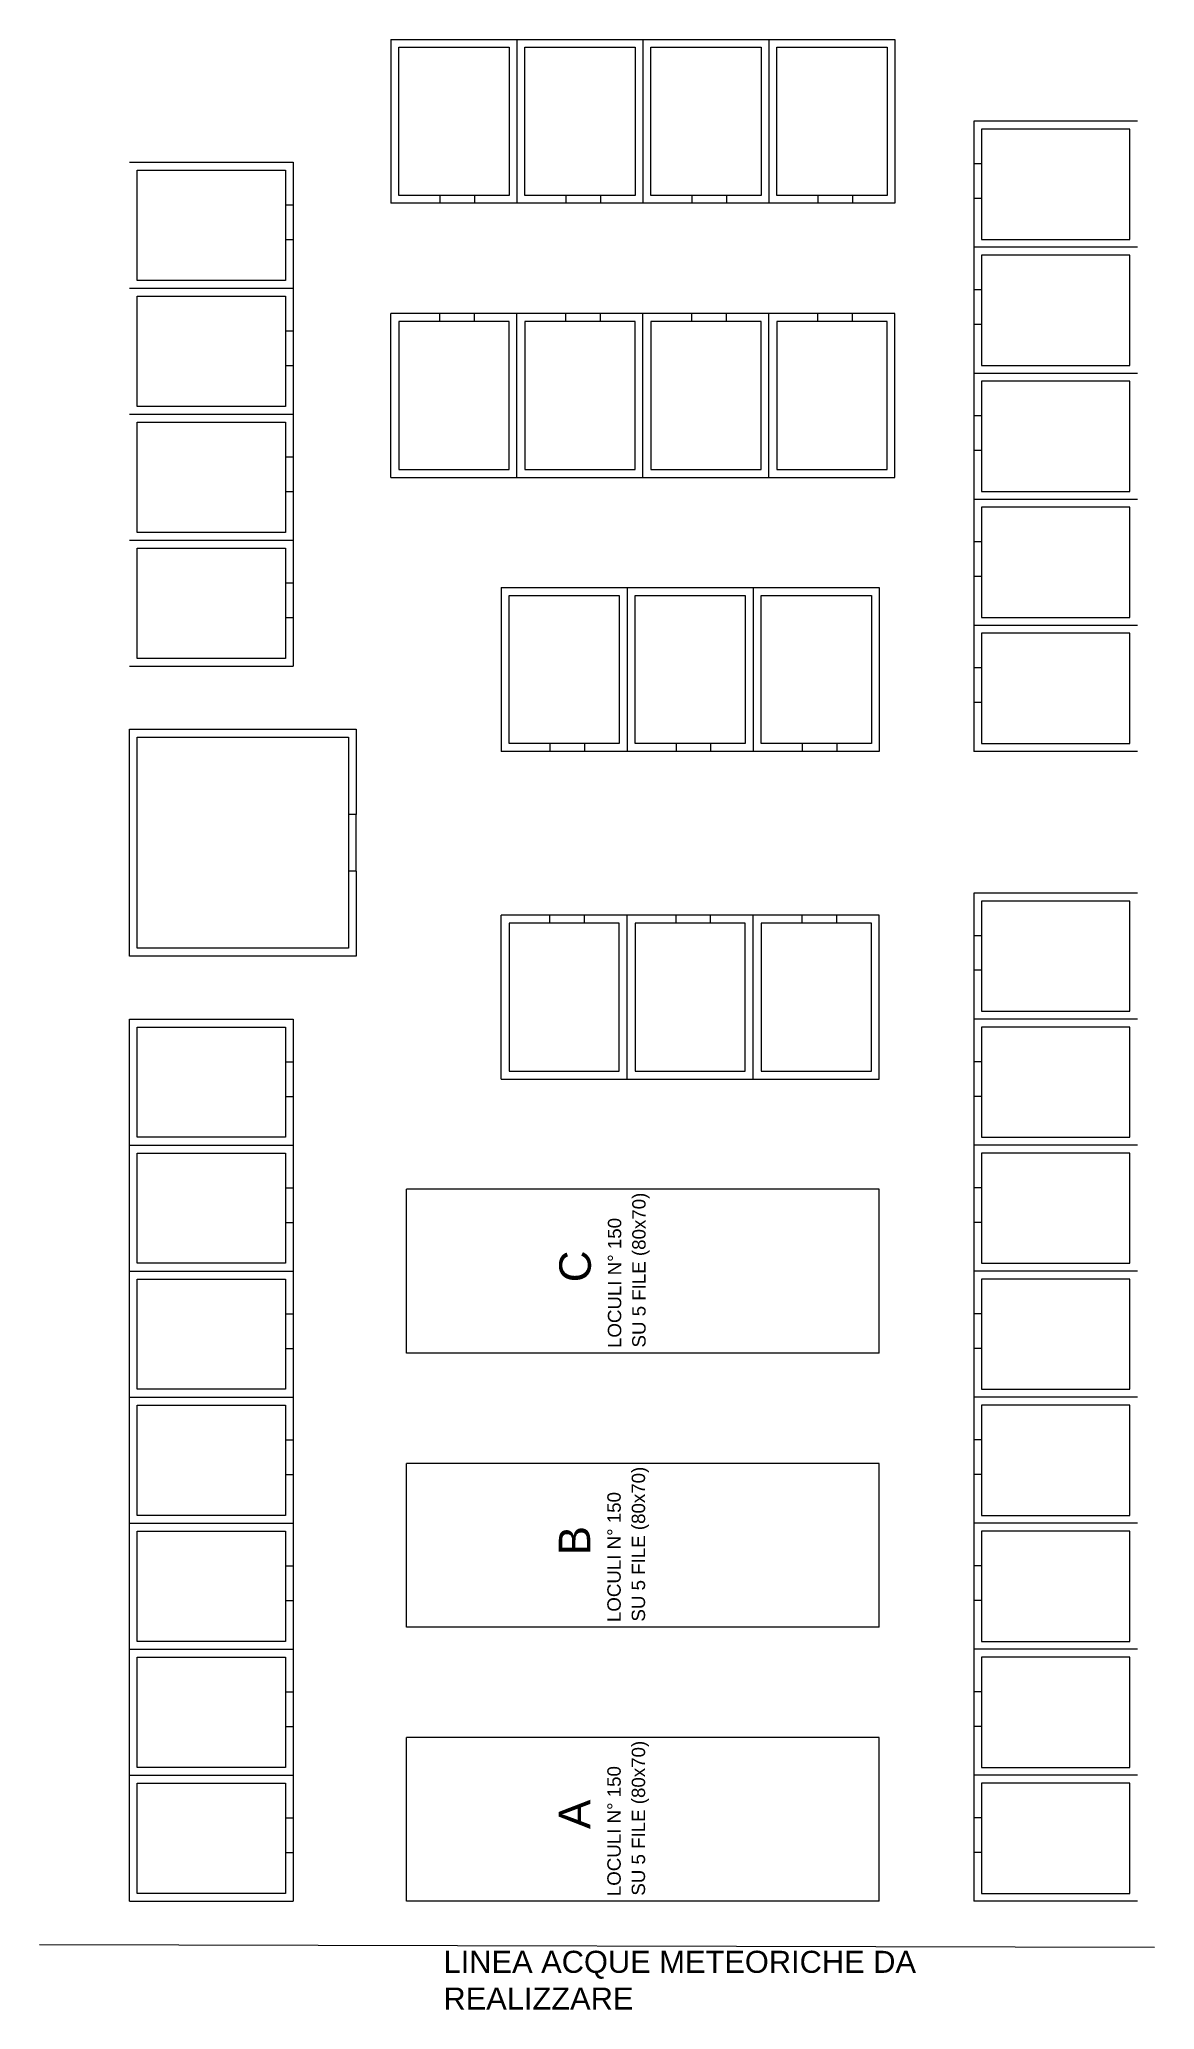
# Model space of a CAD drawing. Header units: millimetres. Extents: x 4085 to 4872, y 1447 to 1654.
# Drawn here: x 4421.27 to 4438.97, y 1447.43 to 1478.7 of the extents above; entities that cross this region are included whole.
import ezdxf

# ---------------------------------------------------------------- set-up
doc = ezdxf.new("R2010")
doc.units = ezdxf.units.MM
for name, color, linetype in [('01', 4, 'Continuous'), ('02', 3, 'Continuous'), ('04', 1, 'Continuous'), ('scritte', 6, 'Continuous')]:
    doc.layers.add(name, color=color, linetype=linetype)
doc.styles.get("Standard").update_dxf_attribs({"font": 'arial.ttf'})

msp = doc.modelspace()

# ---------------------------------------------------------------- texts
at = {"layer": 'scritte'}
for s, height, p in [('SU 5 FILE (80x70)', 0.212399, (4430.8878, 1457.9408)), ('LOCULI N° 150', 0.212399, (4430.501, 1457.9324)), ('C', 0.5, (4430.0181, 1458.9758)), ('SU 5 FILE (80x70)', 0.212399, (4430.8793, 1453.5908)), ('LOCULI N° 150', 0.212399, (4430.4925, 1453.5824)), ('B', 0.5, (4430.0096, 1454.6416)), ('SU 5 FILE (80x70)', 0.212399, (4430.8793, 1449.2408)), ('LOCULI N° 150', 0.212399, (4430.4925, 1449.2324)), ('A', 0.5, (4430.0096, 1450.2981))]:
    msp.add_text(s, height=height, rotation=90, dxfattribs=at).set_placement(p)
for s, p in [('LINEA ACQUE METEORICHE DA', (4427.6818, 1448.0155)), ('REALIZZARE', (4427.6792, 1447.4322))]:
    msp.add_text(s, height=0.35, dxfattribs=at).set_placement(p)

# ---------------------------------------------------------------- linework, layer by layer
at = {"color": 5}
msp.add_line((4438.9657, 1448.4201), (4421.2669, 1448.4587), dxfattribs=at)
at = {"layer": '01'}
for p, q in [((4436.0952, 1476.7267), (4436.0952, 1476.1767)), ((4436.2202, 1476.7267), (4436.2202, 1476.1767)), ((4425.1702, 1476.0767), (4425.1702, 1475.5267)), ((4425.2952, 1476.0767), (4425.2952, 1475.5267)), ((4428.1702, 1476.2267), (4427.6202, 1476.2267)), ((4428.1702, 1476.1017), (4427.6202, 1476.1017)), ((4430.1702, 1476.2267), (4429.6202, 1476.2267)), ((4430.1702, 1476.1017), (4429.6202, 1476.1017)), ((4432.1702, 1476.2267), (4431.6202, 1476.2267)), ((4432.1702, 1476.1017), (4431.6202, 1476.1017)), ((4434.1702, 1476.2267), (4433.6202, 1476.2267)), ((4434.1702, 1476.1017), (4433.6202, 1476.1017)), ((4436.0952, 1474.7267), (4436.0952, 1474.1767)), ((4436.2202, 1474.7267), (4436.2202, 1474.1767)), ((4425.1702, 1474.0767), (4425.1702, 1473.5267)), ((4425.2952, 1474.0767), (4425.2952, 1473.5267)), ((4428.1702, 1474.3491), (4427.6202, 1474.3491)), ((4428.1702, 1474.2241), (4427.6202, 1474.2241)), ((4430.1702, 1474.3491), (4429.6202, 1474.3491)), ((4430.1702, 1474.2241), (4429.6202, 1474.2241)), ((4432.1702, 1474.3491), (4431.6202, 1474.3491)), ((4432.1702, 1474.2241), (4431.6202, 1474.2241)), ((4434.1702, 1474.3491), (4433.6202, 1474.3491)), ((4434.1702, 1474.2241), (4433.6202, 1474.2241)), ((4436.0952, 1472.7267), (4436.0952, 1472.1767)), ((4436.2202, 1472.7267), (4436.2202, 1472.1767)), ((4425.1702, 1472.0767), (4425.1702, 1471.5267)), ((4425.2952, 1472.0767), (4425.2952, 1471.5267)), ((4436.0952, 1470.7267), (4436.0952, 1470.1767)), ((4436.2202, 1470.7267), (4436.2202, 1470.1767)), ((4425.1702, 1470.0767), (4425.1702, 1469.5267)), ((4425.2952, 1470.0767), (4425.2952, 1469.5267)), ((4436.0952, 1468.7267), (4436.0952, 1468.1767)), ((4436.2202, 1468.7267), (4436.2202, 1468.1767)), ((4429.9202, 1467.5267), (4429.3702, 1467.5267)), ((4431.9202, 1467.5267), (4431.3702, 1467.5267)), ((4433.9202, 1467.5267), (4433.3702, 1467.5267)), ((4429.9202, 1467.4017), (4429.3702, 1467.4017)), ((4431.9202, 1467.4017), (4431.3702, 1467.4017)), ((4433.9202, 1467.4017), (4433.3702, 1467.4017)), ((4426.1702, 1466.4017), (4426.1702, 1465.5017)), ((4426.2952, 1465.5017), (4426.2952, 1466.4017)), ((4429.9202, 1464.8017), (4429.3702, 1464.8017)), ((4429.9202, 1464.6767), (4429.3702, 1464.6767)), ((4431.9202, 1464.8017), (4431.3702, 1464.8017)), ((4431.9202, 1464.6767), (4431.3702, 1464.6767)), ((4433.9202, 1464.8017), (4433.3702, 1464.8017)), ((4433.9202, 1464.6767), (4433.3702, 1464.6767)), ((4436.0952, 1464.4767), (4436.0952, 1463.9267)), ((4436.2202, 1464.4767), (4436.2202, 1463.9267)), ((4425.1702, 1462.4767), (4425.1702, 1461.9267)), ((4425.2952, 1462.4767), (4425.2952, 1461.9267)), ((4436.0952, 1462.4767), (4436.0952, 1461.9267)), ((4436.2202, 1462.4767), (4436.2202, 1461.9267)), ((4425.1702, 1460.4767), (4425.1702, 1459.9267)), ((4425.2952, 1460.4767), (4425.2952, 1459.9267)), ((4436.0952, 1460.4767), (4436.0952, 1459.9267)), ((4436.2202, 1460.4767), (4436.2202, 1459.9267)), ((4425.1702, 1458.4767), (4425.1702, 1457.9267)), ((4425.2952, 1458.4767), (4425.2952, 1457.9267)), ((4436.0952, 1458.4767), (4436.0952, 1457.9267)), ((4436.2202, 1458.4767), (4436.2202, 1457.9267)), ((4425.1702, 1456.4767), (4425.1702, 1455.9267)), ((4425.2952, 1456.4767), (4425.2952, 1455.9267)), ((4436.0952, 1456.4767), (4436.0952, 1455.9267)), ((4436.2202, 1456.4767), (4436.2202, 1455.9267)), ((4425.1702, 1454.4767), (4425.1702, 1453.9267)), ((4425.2952, 1454.4767), (4425.2952, 1453.9267)), ((4436.0952, 1454.4767), (4436.0952, 1453.9267)), ((4436.2202, 1454.4767), (4436.2202, 1453.9267)), ((4425.1702, 1452.4767), (4425.1702, 1451.9267)), ((4425.2952, 1452.4767), (4425.2952, 1451.9267)), ((4436.0952, 1452.4767), (4436.0952, 1451.9267)), ((4436.2202, 1452.4767), (4436.2202, 1451.9267)), ((4425.1702, 1450.4767), (4425.1702, 1449.9267)), ((4425.2952, 1450.4767), (4425.2952, 1449.9267)), ((4436.0952, 1450.4767), (4436.0952, 1449.9267)), ((4436.2202, 1450.4767), (4436.2202, 1449.9267))]:
    msp.add_line(p, q, dxfattribs=at)
at = {"layer": '02'}
for p, q in [((4427.0952, 1457.8517), (4427.0952, 1460.4517)), ((4434.5952, 1460.4517), (4427.0952, 1460.4517)), ((4434.5952, 1457.8517), (4434.5952, 1460.4517)), ((4434.5952, 1457.8517), (4427.0952, 1457.8517)), ((4427.0952, 1453.5017), (4427.0952, 1456.1017)), ((4434.5952, 1456.1017), (4427.0952, 1456.1017)), ((4434.5952, 1453.5017), (4434.5952, 1456.1017)), ((4434.5952, 1453.5017), (4427.0952, 1453.5017)), ((4427.0952, 1449.1517), (4427.0952, 1451.7517)), ((4434.5952, 1451.7517), (4427.0952, 1451.7517)), ((4434.5952, 1449.1517), (4434.5952, 1451.7517)), ((4434.5952, 1449.1517), (4427.0952, 1449.1517))]:
    msp.add_line(p, q, dxfattribs=at)
at = {"layer": '04'}
for p, q in [((4426.8452, 1478.7017), (4428.8452, 1478.7017)), ((4426.8452, 1478.7017), (4426.8452, 1476.1017)), ((4428.8452, 1478.7017), (4430.8452, 1478.7017)), ((4430.8452, 1478.7017), (4432.8452, 1478.7017)), ((4432.8452, 1478.7017), (4434.8452, 1478.7017)), ((4436.2202, 1476.7267), (4436.0952, 1476.7267)), ((4425.1702, 1476.0767), (4425.2952, 1476.0767)), ((4427.6202, 1476.1017), (4426.8452, 1476.1017)), ((4427.6202, 1476.2267), (4427.6202, 1476.1017)), ((4428.1702, 1476.2267), (4428.1702, 1476.1017)), ((4429.6202, 1476.1017), (4428.8452, 1476.1017)), ((4429.6202, 1476.2267), (4429.6202, 1476.1017)), ((4430.1702, 1476.2267), (4430.1702, 1476.1017)), ((4431.6202, 1476.1017), (4430.8452, 1476.1017)), ((4431.6202, 1476.2267), (4431.6202, 1476.1017)), ((4432.1702, 1476.2267), (4432.1702, 1476.1017)), ((4433.6202, 1476.1017), (4432.8452, 1476.1017)), ((4433.6202, 1476.2267), (4433.6202, 1476.1017)), ((4434.1702, 1476.2267), (4434.1702, 1476.1017)), ((4436.0952, 1476.1767), (4436.0952, 1475.4017)), ((4436.2202, 1476.1767), (4436.0952, 1476.1767)), ((4425.1702, 1475.5267), (4425.2952, 1475.5267)), ((4425.2952, 1475.5267), (4425.2952, 1474.7517)), ((4436.2202, 1474.7267), (4436.0952, 1474.7267)), ((4425.1702, 1474.0767), (4425.2952, 1474.0767)), ((4427.6202, 1474.3491), (4426.8452, 1474.3491)), ((4426.8452, 1471.7491), (4426.8452, 1474.3491)), ((4427.6202, 1474.2241), (4427.6202, 1474.3491)), ((4428.1702, 1474.2241), (4428.1702, 1474.3491)), ((4429.6202, 1474.3491), (4428.8452, 1474.3491)), ((4429.6202, 1474.2241), (4429.6202, 1474.3491)), ((4430.1702, 1474.2241), (4430.1702, 1474.3491)), ((4431.6202, 1474.3491), (4430.8452, 1474.3491)), ((4431.6202, 1474.2241), (4431.6202, 1474.3491)), ((4432.1702, 1474.2241), (4432.1702, 1474.3491)), ((4433.6202, 1474.3491), (4432.8452, 1474.3491)), ((4433.6202, 1474.2241), (4433.6202, 1474.3491)), ((4434.1702, 1474.2241), (4434.1702, 1474.3491)), ((4436.0952, 1474.1767), (4436.0952, 1473.4017)), ((4436.2202, 1474.1767), (4436.0952, 1474.1767)), ((4425.1702, 1473.5267), (4425.2952, 1473.5267)), ((4425.2952, 1473.5267), (4425.2952, 1472.7517)), ((4436.2202, 1472.7267), (4436.0952, 1472.7267)), ((4436.0952, 1472.1767), (4436.0952, 1471.4017)), ((4436.2202, 1472.1767), (4436.0952, 1472.1767)), ((4425.1702, 1472.0767), (4425.2952, 1472.0767)), ((4426.8452, 1471.7491), (4428.8452, 1471.7491)), ((4428.8452, 1471.7491), (4430.8452, 1471.7491)), ((4430.8452, 1471.7491), (4432.8452, 1471.7491)), ((4432.8452, 1471.7491), (4434.8452, 1471.7491)), ((4425.1702, 1471.5267), (4425.2952, 1471.5267)), ((4425.2952, 1471.5267), (4425.2952, 1470.7517)), ((4436.2202, 1470.7267), (4436.0952, 1470.7267)), ((4425.1702, 1470.0767), (4425.2952, 1470.0767)), ((4428.5952, 1470.0017), (4430.5952, 1470.0017)), ((4428.5952, 1470.0017), (4428.5952, 1467.4017)), ((4430.5952, 1470.0017), (4432.5952, 1470.0017)), ((4432.5952, 1470.0017), (4434.5952, 1470.0017)), ((4436.0952, 1470.1767), (4436.0952, 1469.4017)), ((4436.2202, 1470.1767), (4436.0952, 1470.1767)), ((4425.1702, 1469.5267), (4425.2952, 1469.5267)), ((4425.2952, 1469.5267), (4425.2952, 1468.7517)), ((4422.6952, 1468.7517), (4425.2952, 1468.7517)), ((4436.2202, 1468.7267), (4436.0952, 1468.7267)), ((4436.0952, 1468.1767), (4436.0952, 1467.4017)), ((4436.2202, 1468.1767), (4436.0952, 1468.1767)), ((4429.3702, 1467.5267), (4429.3702, 1467.4017)), ((4429.9202, 1467.5267), (4429.9202, 1467.4017)), ((4431.3702, 1467.5267), (4431.3702, 1467.4017)), ((4431.9202, 1467.5267), (4431.9202, 1467.4017)), ((4433.3702, 1467.5267), (4433.3702, 1467.4017)), ((4433.9202, 1467.5267), (4433.9202, 1467.4017)), ((4429.3702, 1467.4017), (4428.5952, 1467.4017)), ((4431.3702, 1467.4017), (4430.5952, 1467.4017)), ((4433.3702, 1467.4017), (4432.5952, 1467.4017)), ((4438.6952, 1467.4017), (4436.0952, 1467.4017)), ((4426.2952, 1466.4017), (4426.1702, 1466.4017)), ((4426.2952, 1465.5017), (4426.1702, 1465.5017)), ((4429.3702, 1464.8017), (4428.5952, 1464.8017)), ((4428.5952, 1462.2017), (4428.5952, 1464.8017)), ((4429.3702, 1464.6767), (4429.3702, 1464.8017)), ((4429.9202, 1464.6767), (4429.9202, 1464.8017)), ((4431.3702, 1464.8017), (4430.5952, 1464.8017)), ((4431.3702, 1464.6767), (4431.3702, 1464.8017)), ((4431.9202, 1464.6767), (4431.9202, 1464.8017)), ((4433.3702, 1464.8017), (4432.5952, 1464.8017)), ((4433.3702, 1464.6767), (4433.3702, 1464.8017)), ((4433.9202, 1464.6767), (4433.9202, 1464.8017)), ((4436.2202, 1464.4767), (4436.0952, 1464.4767)), ((4436.0952, 1463.9267), (4436.0952, 1463.1517)), ((4436.2202, 1463.9267), (4436.0952, 1463.9267)), ((4422.6952, 1461.1517), (4422.6952, 1463.1517)), ((4425.1702, 1462.4767), (4425.2952, 1462.4767)), ((4436.2202, 1462.4767), (4436.0952, 1462.4767)), ((4428.5952, 1462.2017), (4430.5952, 1462.2017)), ((4430.5952, 1462.2017), (4432.5952, 1462.2017)), ((4432.5952, 1462.2017), (4434.5952, 1462.2017)), ((4425.1702, 1461.9267), (4425.2952, 1461.9267)), ((4425.2952, 1461.9267), (4425.2952, 1461.1517)), ((4436.0952, 1461.9267), (4436.0952, 1461.1517)), ((4436.2202, 1461.9267), (4436.0952, 1461.9267)), ((4422.6952, 1459.1517), (4422.6952, 1461.1517)), ((4425.1702, 1460.4767), (4425.2952, 1460.4767)), ((4436.2202, 1460.4767), (4436.0952, 1460.4767)), ((4425.1702, 1459.9267), (4425.2952, 1459.9267)), ((4425.2952, 1459.9267), (4425.2952, 1459.1517)), ((4436.0952, 1459.9267), (4436.0952, 1459.1517)), ((4436.2202, 1459.9267), (4436.0952, 1459.9267)), ((4422.6952, 1457.1517), (4422.6952, 1459.1517)), ((4425.1702, 1458.4767), (4425.2952, 1458.4767)), ((4436.2202, 1458.4767), (4436.0952, 1458.4767)), ((4425.1702, 1457.9267), (4425.2952, 1457.9267)), ((4425.2952, 1457.9267), (4425.2952, 1457.1517)), ((4436.0952, 1457.9267), (4436.0952, 1457.1517)), ((4436.2202, 1457.9267), (4436.0952, 1457.9267)), ((4422.6952, 1455.1517), (4422.6952, 1457.1517)), ((4425.1702, 1456.4767), (4425.2952, 1456.4767)), ((4436.2202, 1456.4767), (4436.0952, 1456.4767)), ((4425.1702, 1455.9267), (4425.2952, 1455.9267)), ((4425.2952, 1455.9267), (4425.2952, 1455.1517)), ((4436.0952, 1455.9267), (4436.0952, 1455.1517)), ((4436.2202, 1455.9267), (4436.0952, 1455.9267)), ((4422.6952, 1453.1517), (4422.6952, 1455.1517)), ((4425.1702, 1454.4767), (4425.2952, 1454.4767)), ((4436.2202, 1454.4767), (4436.0952, 1454.4767)), ((4425.1702, 1453.9267), (4425.2952, 1453.9267)), ((4425.2952, 1453.9267), (4425.2952, 1453.1517)), ((4436.0952, 1453.9267), (4436.0952, 1453.1517)), ((4436.2202, 1453.9267), (4436.0952, 1453.9267)), ((4422.6952, 1451.1517), (4422.6952, 1453.1517)), ((4425.1702, 1452.4767), (4425.2952, 1452.4767)), ((4436.2202, 1452.4767), (4436.0952, 1452.4767)), ((4425.1702, 1451.9267), (4425.2952, 1451.9267)), ((4425.2952, 1451.9267), (4425.2952, 1451.1517)), ((4436.0952, 1451.9267), (4436.0952, 1451.1517)), ((4436.2202, 1451.9267), (4436.0952, 1451.9267)), ((4422.6952, 1449.1517), (4422.6952, 1451.1517)), ((4425.1702, 1450.4767), (4425.2952, 1450.4767)), ((4436.2202, 1450.4767), (4436.0952, 1450.4767)), ((4425.1702, 1449.9267), (4425.2952, 1449.9267)), ((4425.2952, 1449.9267), (4425.2952, 1449.1517)), ((4436.0952, 1449.9267), (4436.0952, 1449.1517)), ((4436.2202, 1449.9267), (4436.0952, 1449.9267)), ((4422.6952, 1449.1517), (4425.2952, 1449.1517)), ((4438.6952, 1449.1517), (4436.0952, 1449.1517))]:
    msp.add_line(p, q, dxfattribs=at)
for points in [[(4427.6202, 1476.2267), (4426.9702, 1476.2267), (4426.9702, 1478.5767), (4428.7202, 1478.5767), (4428.7202, 1476.2267), (4428.1702, 1476.2267)], [(4428.8452, 1478.7017), (4428.8452, 1476.1017), (4428.1702, 1476.1017)], [(4429.6202, 1476.2267), (4428.9702, 1476.2267), (4428.9702, 1478.5767), (4430.7202, 1478.5767), (4430.7202, 1476.2267), (4430.1702, 1476.2267)], [(4430.8452, 1478.7017), (4430.8452, 1476.1017), (4430.1702, 1476.1017)], [(4431.6202, 1476.2267), (4430.9702, 1476.2267), (4430.9702, 1478.5767), (4432.7202, 1478.5767), (4432.7202, 1476.2267), (4432.1702, 1476.2267)], [(4432.8452, 1478.7017), (4432.8452, 1476.1017), (4432.1702, 1476.1017)], [(4433.6202, 1476.2267), (4432.9702, 1476.2267), (4432.9702, 1478.5767), (4434.7202, 1478.5767), (4434.7202, 1476.2267), (4434.1702, 1476.2267)], [(4434.8452, 1478.7017), (4434.8452, 1476.1017), (4434.1702, 1476.1017)], [(4438.6952, 1477.4017), (4436.0952, 1477.4017), (4436.0952, 1476.7267)], [(4436.2202, 1476.1767), (4436.2202, 1475.5267), (4438.5702, 1475.5267), (4438.5702, 1477.2767), (4436.2202, 1477.2767), (4436.2202, 1476.7267)], [(4422.6952, 1476.7517), (4425.2952, 1476.7517), (4425.2952, 1476.0767)], [(4425.1702, 1475.5267), (4425.1702, 1474.8767), (4422.8202, 1474.8767), (4422.8202, 1476.6267), (4425.1702, 1476.6267), (4425.1702, 1476.0767)], [(4438.6952, 1475.4017), (4436.0952, 1475.4017), (4436.0952, 1474.7267)], [(4436.2202, 1474.1767), (4436.2202, 1473.5267), (4438.5702, 1473.5267), (4438.5702, 1475.2767), (4436.2202, 1475.2767), (4436.2202, 1474.7267)], [(4422.6952, 1474.7517), (4425.2952, 1474.7517), (4425.2952, 1474.0767)], [(4425.1702, 1473.5267), (4425.1702, 1472.8767), (4422.8202, 1472.8767), (4422.8202, 1474.6267), (4425.1702, 1474.6267), (4425.1702, 1474.0767)], [(4427.6202, 1474.2241), (4426.9702, 1474.2241), (4426.9702, 1471.8741), (4428.7202, 1471.8741), (4428.7202, 1474.2241), (4428.1702, 1474.2241)], [(4428.8452, 1471.7491), (4428.8452, 1474.3491), (4428.1702, 1474.3491)], [(4429.6202, 1474.2241), (4428.9702, 1474.2241), (4428.9702, 1471.8741), (4430.7202, 1471.8741), (4430.7202, 1474.2241), (4430.1702, 1474.2241)], [(4430.8452, 1471.7491), (4430.8452, 1474.3491), (4430.1702, 1474.3491)], [(4431.6202, 1474.2241), (4430.9702, 1474.2241), (4430.9702, 1471.8741), (4432.7202, 1471.8741), (4432.7202, 1474.2241), (4432.1702, 1474.2241)], [(4432.8452, 1471.7491), (4432.8452, 1474.3491), (4432.1702, 1474.3491)], [(4433.6202, 1474.2241), (4432.9702, 1474.2241), (4432.9702, 1471.8741), (4434.7202, 1471.8741), (4434.7202, 1474.2241), (4434.1702, 1474.2241)], [(4434.8452, 1471.7491), (4434.8452, 1474.3491), (4434.1702, 1474.3491)], [(4438.6952, 1473.4017), (4436.0952, 1473.4017), (4436.0952, 1472.7267)], [(4436.2202, 1472.1767), (4436.2202, 1471.5267), (4438.5702, 1471.5267), (4438.5702, 1473.2767), (4436.2202, 1473.2767), (4436.2202, 1472.7267)], [(4422.6952, 1472.7517), (4425.2952, 1472.7517), (4425.2952, 1472.0767)], [(4425.1702, 1471.5267), (4425.1702, 1470.8767), (4422.8202, 1470.8767), (4422.8202, 1472.6267), (4425.1702, 1472.6267), (4425.1702, 1472.0767)], [(4438.6952, 1471.4017), (4436.0952, 1471.4017), (4436.0952, 1470.7267)], [(4436.2202, 1470.1767), (4436.2202, 1469.5267), (4438.5702, 1469.5267), (4438.5702, 1471.2767), (4436.2202, 1471.2767), (4436.2202, 1470.7267)], [(4422.6952, 1470.7517), (4425.2952, 1470.7517), (4425.2952, 1470.0767)], [(4425.1702, 1469.5267), (4425.1702, 1468.8767), (4422.8202, 1468.8767), (4422.8202, 1470.6267), (4425.1702, 1470.6267), (4425.1702, 1470.0767)], [(4430.5952, 1470.0017), (4430.5952, 1467.4017), (4429.9202, 1467.4017)], [(4432.5952, 1470.0017), (4432.5952, 1467.4017), (4431.9202, 1467.4017)], [(4434.5952, 1470.0017), (4434.5952, 1467.4017), (4433.9202, 1467.4017)], [(4429.3702, 1467.5267), (4428.7202, 1467.5267), (4428.7202, 1469.8767), (4430.4702, 1469.8767), (4430.4702, 1467.5267), (4429.9202, 1467.5267)], [(4431.3702, 1467.5267), (4430.7202, 1467.5267), (4430.7202, 1469.8767), (4432.4702, 1469.8767), (4432.4702, 1467.5267), (4431.9202, 1467.5267)], [(4433.3702, 1467.5267), (4432.7202, 1467.5267), (4432.7202, 1469.8767), (4434.4702, 1469.8767), (4434.4702, 1467.5267), (4433.9202, 1467.5267)], [(4438.6952, 1469.4017), (4436.0952, 1469.4017), (4436.0952, 1468.7267)], [(4436.2202, 1468.1767), (4436.2202, 1467.5267), (4438.5702, 1467.5267), (4438.5702, 1469.2767), (4436.2202, 1469.2767), (4436.2202, 1468.7267)], [(4426.2952, 1465.5017), (4426.2952, 1464.1517), (4422.6952, 1464.1517), (4422.6952, 1467.7517), (4426.2952, 1467.7517), (4426.2952, 1466.4017)], [(4426.1702, 1465.5017), (4426.1702, 1464.2767), (4422.8202, 1464.2767), (4422.8202, 1467.6267), (4426.1702, 1467.6267), (4426.1702, 1466.4017)], [(4438.6952, 1465.1517), (4436.0952, 1465.1517), (4436.0952, 1464.4767)], [(4436.2202, 1463.9267), (4436.2202, 1463.2767), (4438.5702, 1463.2767), (4438.5702, 1465.0267), (4436.2202, 1465.0267), (4436.2202, 1464.4767)], [(4429.3702, 1464.6767), (4428.7202, 1464.6767), (4428.7202, 1462.3267), (4430.4702, 1462.3267), (4430.4702, 1464.6767), (4429.9202, 1464.6767)], [(4430.5952, 1462.2017), (4430.5952, 1464.8017), (4429.9202, 1464.8017)], [(4431.3702, 1464.6767), (4430.7202, 1464.6767), (4430.7202, 1462.3267), (4432.4702, 1462.3267), (4432.4702, 1464.6767), (4431.9202, 1464.6767)], [(4432.5952, 1462.2017), (4432.5952, 1464.8017), (4431.9202, 1464.8017)], [(4433.3702, 1464.6767), (4432.7202, 1464.6767), (4432.7202, 1462.3267), (4434.4702, 1462.3267), (4434.4702, 1464.6767), (4433.9202, 1464.6767)], [(4434.5952, 1462.2017), (4434.5952, 1464.8017), (4433.9202, 1464.8017)], [(4422.6952, 1463.1517), (4425.2952, 1463.1517), (4425.2952, 1462.4767)], [(4438.6952, 1463.1517), (4436.0952, 1463.1517), (4436.0952, 1462.4767)], [(4425.1702, 1461.9267), (4425.1702, 1461.2767), (4422.8202, 1461.2767), (4422.8202, 1463.0267), (4425.1702, 1463.0267), (4425.1702, 1462.4767)], [(4436.2202, 1461.9267), (4436.2202, 1461.2767), (4438.5702, 1461.2767), (4438.5702, 1463.0267), (4436.2202, 1463.0267), (4436.2202, 1462.4767)], [(4422.6952, 1461.1517), (4425.2952, 1461.1517), (4425.2952, 1460.4767)], [(4425.1702, 1459.9267), (4425.1702, 1459.2767), (4422.8202, 1459.2767), (4422.8202, 1461.0267), (4425.1702, 1461.0267), (4425.1702, 1460.4767)], [(4438.6952, 1461.1517), (4436.0952, 1461.1517), (4436.0952, 1460.4767)], [(4436.2202, 1459.9267), (4436.2202, 1459.2767), (4438.5702, 1459.2767), (4438.5702, 1461.0267), (4436.2202, 1461.0267), (4436.2202, 1460.4767)], [(4422.6952, 1459.1517), (4425.2952, 1459.1517), (4425.2952, 1458.4767)], [(4438.6952, 1459.1517), (4436.0952, 1459.1517), (4436.0952, 1458.4767)], [(4425.1702, 1457.9267), (4425.1702, 1457.2767), (4422.8202, 1457.2767), (4422.8202, 1459.0267), (4425.1702, 1459.0267), (4425.1702, 1458.4767)], [(4436.2202, 1457.9267), (4436.2202, 1457.2767), (4438.5702, 1457.2767), (4438.5702, 1459.0267), (4436.2202, 1459.0267), (4436.2202, 1458.4767)], [(4422.6952, 1457.1517), (4425.2952, 1457.1517), (4425.2952, 1456.4767)], [(4425.1702, 1455.9267), (4425.1702, 1455.2767), (4422.8202, 1455.2767), (4422.8202, 1457.0267), (4425.1702, 1457.0267), (4425.1702, 1456.4767)], [(4438.6952, 1457.1517), (4436.0952, 1457.1517), (4436.0952, 1456.4767)], [(4436.2202, 1455.9267), (4436.2202, 1455.2767), (4438.5702, 1455.2767), (4438.5702, 1457.0267), (4436.2202, 1457.0267), (4436.2202, 1456.4767)], [(4422.6952, 1455.1517), (4425.2952, 1455.1517), (4425.2952, 1454.4767)], [(4425.1702, 1453.9267), (4425.1702, 1453.2767), (4422.8202, 1453.2767), (4422.8202, 1455.0267), (4425.1702, 1455.0267), (4425.1702, 1454.4767)], [(4438.6952, 1455.1517), (4436.0952, 1455.1517), (4436.0952, 1454.4767)], [(4436.2202, 1453.9267), (4436.2202, 1453.2767), (4438.5702, 1453.2767), (4438.5702, 1455.0267), (4436.2202, 1455.0267), (4436.2202, 1454.4767)], [(4422.6952, 1453.1517), (4425.2952, 1453.1517), (4425.2952, 1452.4767)], [(4438.6952, 1453.1517), (4436.0952, 1453.1517), (4436.0952, 1452.4767)], [(4425.1702, 1451.9267), (4425.1702, 1451.2767), (4422.8202, 1451.2767), (4422.8202, 1453.0267), (4425.1702, 1453.0267), (4425.1702, 1452.4767)], [(4436.2202, 1451.9267), (4436.2202, 1451.2767), (4438.5702, 1451.2767), (4438.5702, 1453.0267), (4436.2202, 1453.0267), (4436.2202, 1452.4767)], [(4422.6952, 1451.1517), (4425.2952, 1451.1517), (4425.2952, 1450.4767)], [(4425.1702, 1449.9267), (4425.1702, 1449.2767), (4422.8202, 1449.2767), (4422.8202, 1451.0267), (4425.1702, 1451.0267), (4425.1702, 1450.4767)], [(4438.6952, 1451.1517), (4436.0952, 1451.1517), (4436.0952, 1450.4767)], [(4436.2202, 1449.9267), (4436.2202, 1449.2767), (4438.5702, 1449.2767), (4438.5702, 1451.0267), (4436.2202, 1451.0267), (4436.2202, 1450.4767)]]:
    msp.add_lwpolyline(points, dxfattribs=at)

msp.set_redraw_order([(e.dxf.handle, doc.entitydb.next_handle()) for e in msp.query("TEXT MTEXT ATTDEF DIMENSION ARC_DIMENSION")])  # texts and dimensions are drawn at this point

doc.saveas('drawing.dxf')
